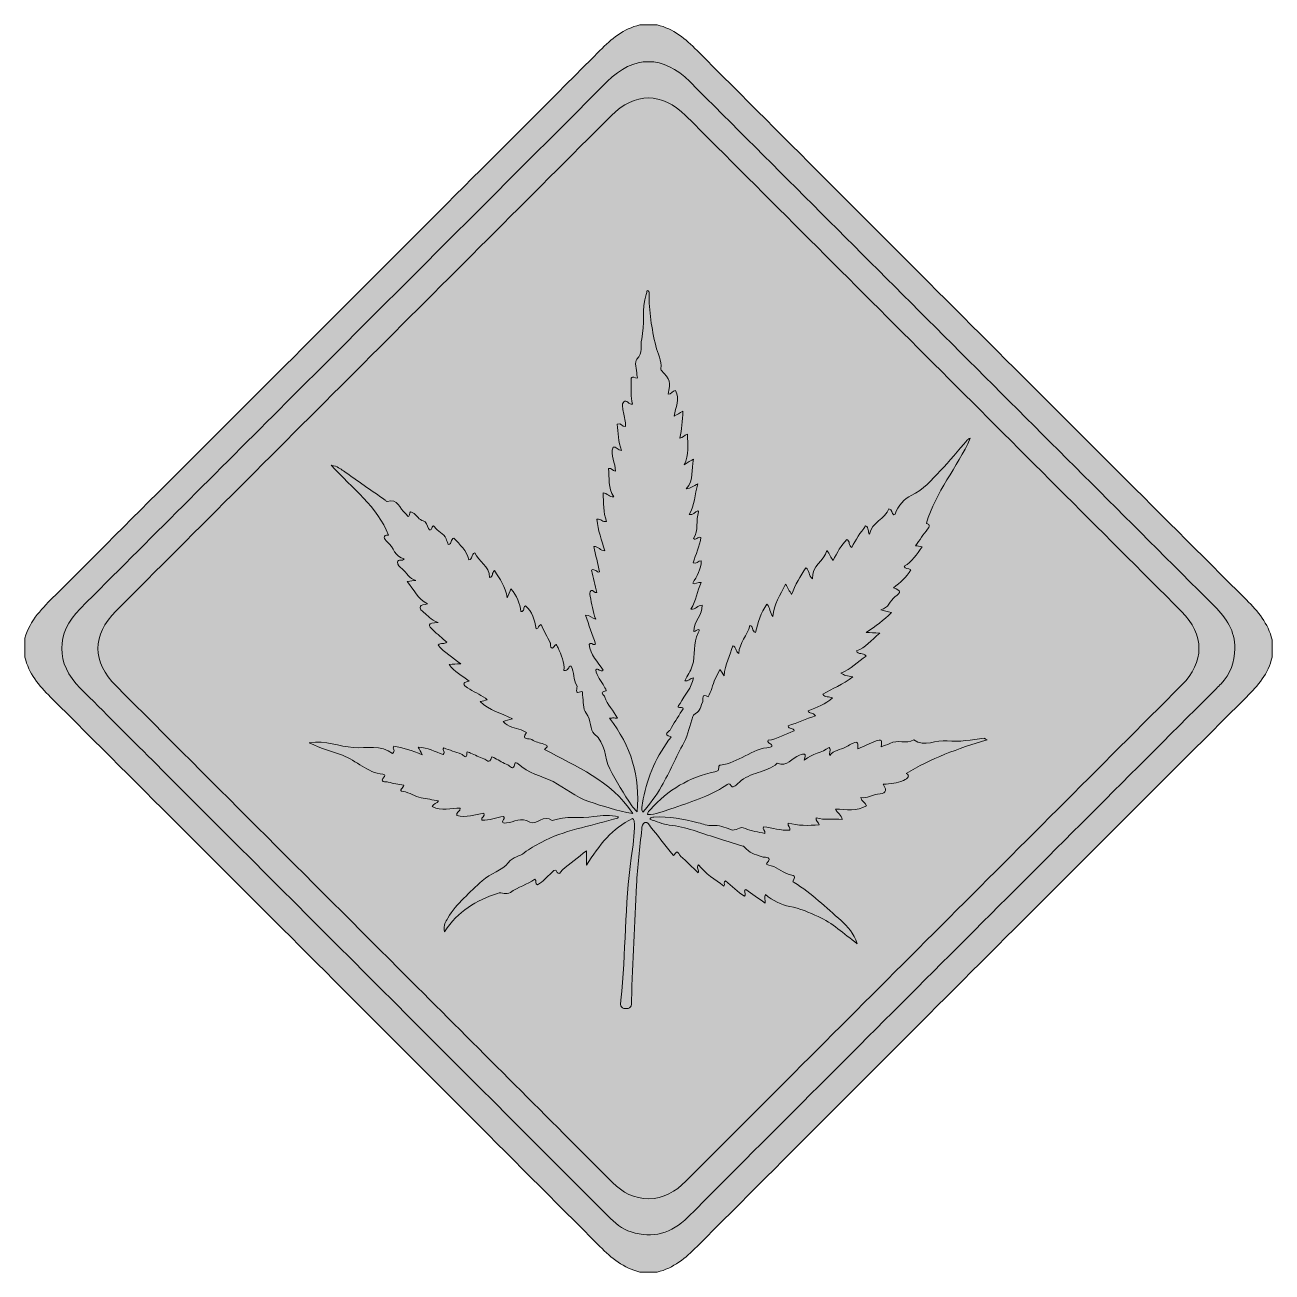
# Model space of a CAD drawing. Extents: x 487 to 1438, y -1459 to -508.
import ezdxf

# ---------------------------------------------------------------- set-up
doc = ezdxf.new("R2010")
doc.units = 0
doc.header["$MEASUREMENT"] = 0
doc.layers.add('katman 1', color=7, linetype='Continuous')

# ---------------------------------------------------------------- blocks, each defined once
blk = doc.blocks.new('block 2')
at = {"layer": 'katman 1', "true_color": 0xfdcb00}
h = blk.add_hatch(color=40, dxfattribs=at)
h.dxf.hatch_style = 2
edge = h.paths.add_edge_path()
edge.add_spline(control_points=[(486.73, -975.54), (490.55, -961.85), (500.26, -952.46), (509.92, -942.81), (648.43, -804.45), (786.87, -666.03), (925.19, -527.48), (934.04, -518.62), (943.15, -510.78), (955.66, -507.93), (960.07, -507.93), (964.47, -507.93), (968.87, -507.93), (981.4, -510.78), (990.51, -518.63), (999.36, -527.5), (1138.87, -667.24), (1278.49, -806.86), (1418.24, -946.37), (1427.11, -955.23), (1434.88, -964.38), (1437.81, -976.86), (1437.81, -981.26), (1437.81, -985.66), (1437.81, -990.07), (1435.04, -1002.66), (1427.03, -1011.72), (1418.2, -1020.55), (1278.5, -1160.08), (1138.88, -1299.69), (999.37, -1439.4), (990.52, -1448.25), (981.38, -1456.11), (968.87, -1459), (964.47, -1459), (960.07, -1459), (955.66, -1459), (943.22, -1456.01), (934.03, -1448.31), (925.16, -1439.43), (785.66, -1299.68), (646.04, -1160.07), (506.31, -1020.56), (497.44, -1011.7), (489.58, -1002.6), (486.73, -990.07), (486.73, -985.22), (486.73, -980.38), (486.73, -975.54)], knot_values=[0, 0, 0, 0, 1, 1, 1, 2, 2, 2, 3, 3, 3, 4, 4, 4, 5, 5, 5, 6, 6, 6, 7, 7, 7, 8, 8, 8, 9, 9, 9, 10, 10, 10, 11, 11, 11, 12, 12, 12, 13, 13, 13, 14, 14, 14, 15, 15, 15, 16, 16, 16, 16], degree=3, periodic=1)
at = {"layer": 'katman 1', "true_color": 0xffffff}
h = blk.add_hatch(color=7, dxfattribs=at)
h.dxf.hatch_style = 2
edge = h.paths.add_edge_path()
edge.add_spline(control_points=[(1409.48, -983.49), (1409.33, -993.77), (1405.98, -1002.84), (1398.89, -1010.4), (1396.63, -1012.81), (1394.25, -1015.1), (1391.91, -1017.43), (1258.68, -1150.66), (1125.43, -1283.87), (992.27, -1417.16), (979.87, -1429.57), (965.67, -1433.65), (948.97, -1428.42), (941.87, -1426.21), (936.48, -1421.34), (931.28, -1416.15), (815.52, -1300.31), (699.71, -1184.53), (583.92, -1068.73), (565.55, -1050.36), (547.17, -1032.01), (528.83, -1013.62), (510.13, -994.87), (510.05, -972), (528.86, -953.14), (581.1, -900.78), (633.43, -848.52), (685.72, -796.23), (767.43, -714.51), (849.14, -632.8), (930.86, -551.09), (951.09, -530.86), (973.48, -530.89), (993.76, -551.17), (1127.13, -684.54), (1260.48, -817.95), (1393.94, -951.24), (1403.02, -960.31), (1409.61, -970.17), (1409.48, -983.49)], knot_values=[0, 0, 0, 0, 1, 1, 1, 2, 2, 2, 3, 3, 3, 4, 4, 4, 5, 5, 5, 6, 6, 6, 7, 7, 7, 8, 8, 8, 9, 9, 9, 10, 10, 10, 11, 11, 11, 12, 12, 12, 13, 13, 13, 13], degree=3, periodic=1)
at = {"layer": 'katman 1', "true_color": 0xfdcb00}
h = blk.add_hatch(color=40, dxfattribs=at)
h.dxf.hatch_style = 2
edge = h.paths.add_edge_path()
edge.add_spline(control_points=[(962.34, -1403.12), (951.42, -1402.92), (942.54, -1398.45), (934.87, -1390.76), (885.29, -1341.04), (835.61, -1291.43), (785.96, -1241.78), (709.39, -1165.21), (632.82, -1088.64), (556.25, -1012.06), (537.85, -993.67), (537.76, -973.23), (556.12, -954.87), (682.01, -828.95), (807.92, -703.04), (933.84, -577.15), (951.85, -559.15), (972.64, -559.1), (990.58, -577.04), (1116.66, -703.08), (1242.72, -829.15), (1368.77, -955.23), (1386.5, -972.97), (1386.49, -993.86), (1368.86, -1011.49), (1242.8, -1137.55), (1116.72, -1263.59), (990.73, -1389.72), (982.75, -1397.7), (973.82, -1402.92), (962.34, -1403.12)], knot_values=[0, 0, 0, 0, 1, 1, 1, 2, 2, 2, 3, 3, 3, 4, 4, 4, 5, 5, 5, 6, 6, 6, 7, 7, 7, 8, 8, 8, 9, 9, 9, 10, 10, 10, 10], degree=3, periodic=1)
at = {"layer": 'katman 1', "true_color": 0x009429}
h = blk.add_hatch(color=104, dxfattribs=at)
h.dxf.hatch_style = 2
edge = h.paths.add_edge_path()
edge.add_spline(control_points=[(1051.53, -1171.14), (1049.88, -1173.28), (1051.92, -1175.22), (1051.14, -1177.61), (1046.03, -1173.96), (1041.25, -1170.55), (1036.51, -1167.16), (1034.14, -1168.66), (1037.29, -1170.49), (1035.39, -1172.29), (1030.02, -1169.38), (1026.03, -1164.42), (1021.05, -1160.57), (1018.88, -1161.29), (1021.04, -1163.28), (1019.71, -1164.62), (1013.02, -1159.67), (1005.76, -1155.33), (1000.48, -1148.32), (998.11, -1150.61), (1001.2, -1152.53), (1000.18, -1154.55), (995.7, -1150.27), (991.37, -1145.86), (986.67, -1141.88), (985.77, -1141.12), (984.58, -1135.9), (981.8, -1140.94), (981.06, -1142.28), (980.32, -1140.09), (979.81, -1139.47), (974.42, -1132.81), (969.17, -1126.05), (963.76, -1119.42), (962.61, -1118.02), (961.73, -1115.34), (959.49, -1116.1), (957.62, -1116.73), (957.3, -1119.28), (957.11, -1121.19), (955.69, -1135.41), (953.92, -1149.61), (953.14, -1163.87), (951.54, -1193.09), (950.51, -1222.33), (949.19, -1251.56), (949.06, -1254.4), (950.18, -1258.17), (945.1, -1258.11), (940.13, -1258.05), (940.88, -1254.61), (941.2, -1251.6), (945.13, -1215.52), (943.95, -1179.07), (949.08, -1143.07), (950.32, -1134.38), (951.73, -1125.68), (951.49, -1116.84), (951.45, -1115.53), (951.39, -1114.18), (950.09, -1113.19), (934.66, -1120.44), (924.64, -1133.28), (914.97, -1148.75), (914.97, -1144.39), (914.97, -1141.75), (914.97, -1137.64), (908.3, -1142.97), (902.49, -1147.7), (896.56, -1152.27), (895.35, -1153.2), (894.35, -1157.63), (891.86, -1152.84), (891.14, -1151.46), (889.27, -1153.65), (888.23, -1154.56), (884.78, -1157.6), (881.93, -1161.32), (877.65, -1163.66), (875.25, -1162.98), (877.5, -1160.34), (875.47, -1159.28), (870.03, -1163.61), (862.8, -1165.32), (856.92, -1169.45), (853.69, -1171.72), (850.76, -1168.93), (847.03, -1170.23), (831.04, -1175.82), (816.95, -1183.51), (806.79, -1199.48), (805.63, -1194.24), (807.65, -1191.63), (809.2, -1189.03), (815.97, -1177.7), (826.15, -1169.57), (835.52, -1160.6), (841.58, -1154.79), (850.8, -1152.75), (855.31, -1146.89), (859.12, -1141.94), (863.97, -1142.28), (867.57, -1139.29), (871.57, -1135.97), (876.02, -1133.77), (880.49, -1131.32), (897.72, -1121.88), (917.11, -1119.35), (935.46, -1113.52), (936.8, -1113.09), (938.59, -1113.53), (939.46, -1111.86), (933.2, -1110.37), (926.96, -1110.57), (920.69, -1111.58), (910.14, -1113.26), (899.17, -1110.76), (888.85, -1114.76), (882.6, -1109.39), (876.64, -1118.63), (871.65, -1115.78), (864.99, -1111.98), (859.82, -1115.82), (854.04, -1116.49), (847.54, -1117.24), (853.86, -1112.87), (851.76, -1111.65), (846.4, -1112.2), (841.06, -1114.73), (835.18, -1114.35), (834.34, -1112.15), (837.92, -1111.55), (836.73, -1109.16), (830.04, -1110.04), (823.31, -1112.79), (816.03, -1110.85), (815.3, -1108.16), (819.11, -1107.7), (818.61, -1105.12), (811.6, -1105.25), (804.4, -1107.53), (797.31, -1104.06), (797.97, -1101.43), (801.29, -1102.07), (802.12, -1099.6), (797.65, -1098.84), (793.22, -1098.13), (788.8, -1097.32), (784.05, -1096.44), (780.23, -1093.23), (775.17, -1092.52), (770.87, -1091.91), (775.8, -1089.64), (775.66, -1087.7), (771.71, -1086.96), (767.63, -1086.45), (763.73, -1085.35), (762.08, -1084.89), (756.35, -1086.1), (760.85, -1081.04), (761.81, -1079.97), (760.43, -1079.47), (759.75, -1079.4), (747.78, -1078.22), (739.66, -1068.85), (728.87, -1064.93), (720.98, -1062.07), (712.78, -1059.77), (703.59, -1055.52), (716.28, -1053.05), (726.47, -1058.33), (737.15, -1059.03), (747.36, -1059.7), (758.17, -1056.6), (767.05, -1063.56), (769.76, -1061.35), (766.65, -1059.87), (768.01, -1058), (774.91, -1059.16), (781.85, -1061), (789.69, -1064.62), (788.33, -1061.98), (787.6, -1060.57), (786.71, -1058.83), (793.88, -1058.73), (799.61, -1062.3), (805.65, -1064.26), (807.88, -1062.61), (804.5, -1060.98), (806.17, -1059.27), (810.57, -1060.83), (815.05, -1062.56), (819.63, -1063.92), (820.81, -1064.28), (823.73, -1069.1), (823.77, -1062.9), (823.78, -1061.72), (825.56, -1062.78), (826.45, -1063.17), (829.87, -1064.64), (833.17, -1066.53), (836.73, -1067.52), (838.31, -1067.97), (841.32, -1072.08), (842.47, -1066.59), (842.72, -1065.39), (844.32, -1066.74), (845.12, -1067.13), (848.45, -1068.78), (851.6, -1070.82), (855.01, -1072.27), (856.58, -1072.95), (859.3, -1077.14), (860.24, -1071.42), (860.46, -1070.08), (862.07, -1070.53), (862.87, -1071.32), (870.25, -1078.62), (880.68, -1080.51), (889.47, -1084.99), (898.77, -1089.72), (906.68, -1096.79), (916.84, -1100.2), (927.45, -1103.76), (937.99, -1107.11), (950.24, -1109.36), (933.55, -1083.55), (906.98, -1073.86), (883.06, -1060.41), (884.2, -1059.25), (887.01, -1057.64), (882.43, -1056.36), (879.27, -1055.48), (875.87, -1054.69), (873.26, -1052.88), (871.64, -1051.75), (864.61, -1053.57), (869.16, -1047.52), (867.86, -1046.86), (866.61, -1046.03), (865.23, -1045.58), (860.51, -1044.04), (855.35, -1043.5), (851.39, -1039.14), (853.69, -1038.44), (855.71, -1037.84), (858.44, -1037.01), (849.93, -1032.79), (840.94, -1030.86), (833.88, -1023.92), (836.18, -1023.41), (837.6, -1023.1), (839.32, -1022.71), (838.71, -1022.07), (838.38, -1021.53), (837.91, -1021.25), (833.35, -1018.62), (828.69, -1016.17), (824.23, -1013.4), (821.22, -1011.52), (819.31, -1009.3), (825.55, -1008.37), (820.38, -1003.81), (814.1, -1001.69), (810.22, -995.63), (813.34, -995.44), (815.66, -995.31), (819.04, -995.11), (812.8, -990.16), (806.56, -986.56), (801.92, -981.02), (803.7, -978.42), (806.66, -980.51), (808.51, -978.71), (804.9, -975.56), (801.28, -972.49), (797.78, -969.3), (794.63, -966.43), (793.05, -963.79), (801.92, -963.68), (795.98, -961.5), (793.89, -958.25), (790.95, -955.96), (789.45, -954.8), (787.5, -953.11), (788.3, -951.13), (788.67, -950.2), (791.27, -950.17), (793.77, -949.48), (786.14, -945.71), (783.5, -938.46), (778.17, -932.35), (781.06, -932.01), (782.92, -931.78), (784.78, -931.56), (779.75, -930.35), (777.95, -925.45), (774.32, -922.8), (772.57, -921.52), (770.65, -919.8), (770.97, -917.47), (771.32, -914.96), (774.58, -917.43), (775.96, -914.96), (768.71, -913.76), (768.03, -906.16), (763.23, -902.33), (760.21, -899.92), (759.42, -896.79), (763.99, -896.91), (755.48, -875.19), (736.55, -861.74), (720.3, -843.66), (725.08, -844.57), (727.33, -846.46), (729.63, -848.05), (740.26, -855.43), (750.84, -862.89), (761.43, -870.33), (761.97, -870.71), (762.63, -871.59), (762.96, -871.47), (771.41, -868.37), (772.35, -877.11), (776.8, -880.25), (778.2, -881.23), (779.22, -885.38), (780.33, -879.96), (780.67, -878.3), (782.46, -880.07), (783.47, -880.62), (786.12, -882.03), (787.01, -885.45), (790.54, -886.12), (793.11, -886.61), (793.13, -889.9), (794.42, -891.85), (797.31, -896.28), (796.74, -887.52), (798.97, -890.61), (801.51, -894.14), (806.19, -895.54), (807.86, -899.86), (808.4, -901.28), (809.02, -902.68), (809.61, -904.09), (812.6, -903.87), (811.07, -900), (813.93, -899.26), (818.22, -904.33), (823.81, -908.71), (825.22, -915.95), (828.26, -915.39), (826.73, -911.86), (829.78, -910.53), (832.71, -917.2), (840.87, -920.55), (841.05, -929.25), (843.96, -928.89), (842.52, -925.57), (844.91, -924.05), (848.7, -930.4), (853.42, -936.14), (854.48, -944.86), (855.6, -942.15), (856.38, -940.28), (857.38, -937.86), (862.04, -943.28), (864.04, -949.12), (864.92, -955.37), (868.11, -955.3), (866.27, -951.88), (868.49, -950.9), (873.85, -955.34), (875.17, -961.74), (876.61, -968.37), (878.59, -968.29), (878.44, -965.8), (880.31, -965.07), (882.63, -969.86), (884.86, -974.57), (887.39, -979.12), (887.46, -979.27), (887.18, -987.12), (891.26, -980.68), (891.96, -979.58), (893.03, -982.1), (893.37, -982.94), (895.58, -988.54), (898.52, -993.95), (897.8, -1000.14), (901.36, -1001.03), (900.74, -996.8), (903.37, -996.9), (905.65, -1001.55), (904.82, -1007.16), (907.58, -1011.66), (908.58, -1013.29), (904.83, -1019.06), (911.42, -1016.15), (912.05, -1015.87), (911.73, -1017.94), (911.91, -1018.91), (912.77, -1023.65), (912.11, -1029.65), (914.79, -1032.85), (919.01, -1037.89), (917.21, -1045.69), (920.96, -1048.62), (930.05, -1055.76), (928.3, -1066.62), (932.71, -1075.19), (937.75, -1084.97), (943.42, -1094.3), (949.62, -1103.34), (950.56, -1104.71), (951.76, -1105.91), (953.62, -1108.12), (956.13, -1080.83), (948.78, -1057.71), (932.64, -1036.71), (933.84, -1036.56), (934.66, -1036.4), (935.48, -1036.39), (936.31, -1036.38), (937.13, -1036.53), (938.66, -1036.67), (935.54, -1030.69), (930.76, -1026.42), (928.94, -1020.51), (928.51, -1019.11), (924.26, -1016.64), (929.75, -1015.79), (930.59, -1015.66), (929.09, -1013.62), (928.53, -1012.53), (926.33, -1008.3), (922.78, -1004.77), (922.03, -999.76), (923.98, -998.02), (925.49, -1001.77), (927.57, -1000.05), (923.79, -993.66), (917.69, -988.37), (917.1, -980.31), (918.83, -978.21), (920.32, -981.6), (921.95, -980.17), (919.4, -972.94), (916.82, -965.66), (914.14, -958.05), (917.58, -957.97), (919, -960.43), (922.02, -961.08), (919.6, -955.21), (919.03, -949.32), (917.85, -943.55), (917.54, -942.09), (917.05, -940.26), (918.61, -939.32), (920.3, -938.31), (920.69, -941.43), (922.8, -940.85), (921.45, -935.15), (920.09, -929.4), (918.72, -923.65), (921.57, -922.24), (922.72, -925.63), (924.92, -925.1), (923.46, -918.64), (922.04, -912.34), (920.51, -905.61), (924.19, -905.44), (925.53, -909.02), (928.95, -908.97), (926.66, -901.03), (923.5, -893.28), (922.99, -884.9), (926.12, -884.39), (927.27, -887.52), (930.17, -886.55), (927.73, -879.65), (928.15, -872.28), (927.59, -864.81), (931.08, -864.82), (932.19, -868.42), (935.72, -867.82), (931.28, -860.94), (932.62, -853.37), (931.76, -846.17), (934.37, -845.4), (934.82, -848.25), (937.07, -848.21), (937.31, -842.01), (932.64, -836.27), (935.2, -829.88), (937.77, -829.29), (938.8, -832.2), (941.59, -832.44), (939.48, -825.72), (938.8, -818.95), (938.42, -812.3), (941.4, -811.31), (942.13, -814.54), (944.67, -814.08), (945.39, -810.43), (943.51, -807.02), (943.14, -803.45), (942.84, -800.61), (941.46, -797.28), (943.53, -795.27), (945.55, -793.31), (947.28, -797.77), (950.11, -797.02), (948.57, -791.54), (949.14, -785.85), (949.12, -780.2), (949.11, -778.39), (948.16, -775.26), (952.45, -777.12), (954.95, -778.2), (953.46, -775.94), (953.42, -774.94), (953.24, -770.79), (951.38, -764.78), (953.39, -762.85), (958.42, -758.03), (955.89, -752.53), (957.07, -747.5), (959.69, -736.32), (956.85, -724.57), (960.47, -713.48), (960.8, -712.47), (961.01, -711.42), (961.26, -710.43), (962.74, -710.6), (962.8, -711.58), (962.79, -712.31), (962.55, -726.03), (964.68, -739.51), (967.81, -752.74), (969.17, -758.49), (972.46, -763.79), (971.72, -770.06), (971.67, -770.46), (971.77, -771.03), (972.03, -771.3), (978.83, -778.39), (979.37, -780.23), (977.21, -789.54), (979.73, -789.99), (980.48, -786.83), (982.79, -786.81), (986.59, -793.22), (982.79, -799.42), (981.84, -806.27), (984.26, -804.91), (986.09, -803.88), (988.51, -802.52), (988.21, -809.88), (987.62, -816.47), (986.24, -822.96), (988.6, -823.15), (989.11, -820.32), (991.89, -820.09), (992.19, -827.97), (993.45, -835.75), (989.38, -843.37), (991.34, -842.18), (993.31, -840.99), (996.55, -839.02), (994.88, -847.2), (997.04, -854.84), (991.07, -861.61), (994.62, -861.51), (996.48, -859.42), (1000, -857.91), (997.04, -866.12), (997.87, -874.22), (993.19, -881.15), (996.43, -882.12), (997.61, -879.11), (999.88, -878.59), (1000.09, -878.82), (1000.57, -879.18), (1000.52, -879.33), (998.12, -885.84), (1000.85, -893.36), (996.47, -899.56), (998.65, -901.27), (999.74, -897.84), (1002.26, -898.73), (1001.51, -905.44), (997.96, -911.59), (996.43, -918.19), (999.1, -919.57), (999.95, -916.49), (1002.37, -916.57), (1002.7, -923.2), (998.91, -928.29), (995.99, -933.76), (998.23, -934.96), (999.64, -932.41), (1002.39, -933.08), (999.27, -939.63), (998.65, -946.95), (994.64, -953.38), (998.21, -953.99), (999.7, -950.3), (1003.09, -950.52), (1003.66, -957.84), (996.56, -962.41), (996.85, -970.55), (997.14, -971.01), (1002.83, -966.37), (1000.17, -971.51), (996, -979.57), (998.45, -988.41), (995.67, -996.66), (994.27, -1000.82), (991.68, -1004.06), (990.05, -1008.07), (992.82, -1008.85), (993.91, -1005.95), (996.52, -1005.8), (995.28, -1013.56), (989.79, -1018.96), (986.34, -1025.38), (985.72, -1026.54), (982.55, -1028.69), (987.46, -1028.4), (989.87, -1028.25), (988.16, -1030.22), (987.64, -1031.06), (984.67, -1035.93), (981.42, -1040.64), (978.71, -1045.65), (978.23, -1046.55), (972.66, -1049.24), (979.09, -1050.47), (980.3, -1050.71), (978.29, -1052.48), (977.62, -1053.42), (967.21, -1067.9), (960.35, -1083.85), (957.66, -1101.51), (957.35, -1103.54), (956.47, -1105.65), (957.86, -1108.24), (963.57, -1102.07), (968.25, -1095.54), (972.24, -1088.55), (978.42, -1077.74), (983.34, -1066.22), (989.19, -1055.36), (992.78, -1048.69), (993.81, -1041.98), (996.13, -1035.35), (996.28, -1034.94), (996.35, -1034.39), (996.64, -1034.18), (1001.44, -1030.87), (1001.24, -1030.81), (1003.59, -1023.89), (1004, -1022.68), (1002.71, -1017.01), (1007.75, -1020.33), (1008.73, -1018.18), (1010.06, -1016.11), (1010.62, -1013.85), (1011.86, -1008.89), (1014.19, -1004.47), (1016.78, -999.47), (1017.71, -1000.88), (1018.43, -1001.97), (1019.9, -1004.19), (1020.71, -995.48), (1024.33, -988.78), (1026.53, -981.49), (1029.47, -981.91), (1028.11, -985.64), (1031.08, -987.33), (1031.39, -979.05), (1037.96, -973.62), (1039.48, -965.9), (1042.49, -966.35), (1040.77, -969.92), (1043.76, -971.38), (1045.89, -963.84), (1047.73, -956.13), (1052.57, -949.73), (1055.19, -952.23), (1054.58, -956.03), (1057.16, -959.11), (1057.7, -949.68), (1062.87, -942.77), (1066.84, -934.28), (1068.53, -937.34), (1069.75, -939.52), (1071.35, -942.4), (1074.21, -934.7), (1078.15, -928.39), (1082.21, -921.93), (1085.41, -923.81), (1084.05, -927.85), (1087.38, -930.34), (1086.45, -920.27), (1096.11, -917.19), (1098.33, -908.63), (1100.28, -911.86), (1101.51, -913.88), (1103.06, -916.42), (1106.1, -910.27), (1109.14, -904.79), (1113.56, -900.3), (1116.23, -901.78), (1114.6, -904.9), (1117.31, -906.48), (1119.98, -900.4), (1124.06, -895.22), (1127.82, -889.87), (1130.48, -891.56), (1129.41, -894.28), (1130.77, -896.26), (1132.66, -887.17), (1142.68, -884.92), (1145.58, -876.83), (1148.47, -877.69), (1147.69, -880.44), (1149.25, -881.45), (1149.64, -881.34), (1150.31, -881.31), (1150.38, -881.1), (1152.35, -874.52), (1157.71, -868.94), (1162.52, -866.73), (1172.06, -862.36), (1178.05, -854.84), (1184.82, -847.95), (1192.04, -840.6), (1198.44, -832.42), (1205.21, -824.62), (1205.78, -823.96), (1206.46, -823.4), (1207.67, -823.13), (1197.73, -845.38), (1181.34, -864.15), (1174.17, -887.91), (1174.88, -888.34), (1178.05, -888.84), (1175.09, -892.48), (1171.86, -896.44), (1169.07, -900.75), (1165.96, -905.08), (1167.45, -905.34), (1168.88, -905.59), (1171, -905.96), (1166.61, -911.52), (1163.36, -917.35), (1157.26, -920.67), (1157.85, -923.37), (1160.6, -922.09), (1162.28, -923.44), (1159.13, -929.17), (1154.15, -933.17), (1149.08, -937.17), (1155.03, -939.63), (1155.26, -940.14), (1150.12, -944.15), (1146.46, -947), (1145.34, -952.76), (1139.42, -953.88), (1141.91, -954.56), (1144.41, -955.25), (1147.59, -956.13), (1141.74, -962.05), (1135.37, -966.29), (1128.31, -971.18), (1131.6, -971.38), (1134.2, -971.54), (1138.6, -971.81), (1131.81, -976.9), (1128.13, -983.19), (1120.84, -985.34), (1122.24, -988.26), (1125.71, -986.57), (1128.3, -989.19), (1121.79, -993.34), (1116.93, -999.41), (1109.02, -1002.22), (1111.44, -1003.92), (1113.87, -1004.52), (1118.07, -1005.08), (1110.42, -1011.16), (1102.47, -1013.94), (1095.27, -1018.27), (1096.72, -1021.31), (1099.95, -1019.64), (1102.54, -1021.15), (1097.19, -1026.03), (1090.81, -1028.43), (1083.94, -1030.89), (1084.8, -1033.4), (1087.99, -1032.19), (1089.5, -1034.73), (1082.52, -1037.35), (1075.73, -1039.91), (1068.84, -1042.5), (1068.88, -1045.31), (1073, -1043.52), (1073.42, -1046.28), (1066.68, -1048.53), (1060.64, -1052.69), (1053.42, -1053.47), (1052.81, -1056.36), (1056.84, -1055.55), (1056.39, -1058.24), (1056.01, -1058.39), (1055.49, -1058.76), (1054.95, -1058.8), (1041.11, -1059.77), (1030.88, -1070.79), (1017.25, -1072.38), (1016.57, -1072.45), (1015.86, -1072.73), (1015.8, -1074), (1015.66, -1076.93), (1015.48, -1076.92), (1012.97, -1077.45), (993.42, -1081.61), (977.07, -1091.27), (963.76, -1106.13), (962.79, -1107.22), (961.38, -1108.16), (961.45, -1110.16), (967.7, -1109.98), (973.5, -1107.75), (979.2, -1105.8), (993.63, -1100.86), (1008.32, -1096.41), (1021.24, -1087.86), (1022.78, -1086.85), (1023.82, -1085.52), (1025.62, -1088.49), (1026.59, -1090.09), (1029.87, -1087.05), (1031.4, -1085.55), (1039.57, -1077.57), (1052.11, -1078.5), (1060.43, -1071), (1068.05, -1074.33), (1071.7, -1066.75), (1077.37, -1064.71), (1081.18, -1063.34), (1082.85, -1063.27), (1081.07, -1068.56), (1087.34, -1063.56), (1094.53, -1062.95), (1099.99, -1058.95), (1102.23, -1060.96), (1099.42, -1062.81), (1100.46, -1065.16), (1103.42, -1060.7), (1108.63, -1061.04), (1112.57, -1058.74), (1113.9, -1057.97), (1115.21, -1057.15), (1116.58, -1056.47), (1121.8, -1053.9), (1121.97, -1054.02), (1121.99, -1059.95), (1126.63, -1057.92), (1131.1, -1055.65), (1135.79, -1053.99), (1140.01, -1052.49), (1140.5, -1053.17), (1139.66, -1058.4), (1142.02, -1057.55), (1144.33, -1057.04), (1146.3, -1055.93), (1152.09, -1052.68), (1158.85, -1056.47), (1164.59, -1053.23), (1172.84, -1059.22), (1181.5, -1052.72), (1190.16, -1053.91), (1199.25, -1055.15), (1208.84, -1052.76), (1218.21, -1051.97), (1218.4, -1051.96), (1218.6, -1052.14), (1220.44, -1053.02), (1198.07, -1059.73), (1177.45, -1067.48), (1158.86, -1078.72), (1161.87, -1080.53), (1160.47, -1082.32), (1156.61, -1084.05), (1151.88, -1086.17), (1146.93, -1086.73), (1141.32, -1086.91), (1144.71, -1092.6), (1142.78, -1094.26), (1136.84, -1094.61), (1132.71, -1094.85), (1128.91, -1098.01), (1124.26, -1097.11), (1124.53, -1100.25), (1127.76, -1100.82), (1128.43, -1103.42), (1121.1, -1107.69), (1113.14, -1106.19), (1104.99, -1105.99), (1105.9, -1109.01), (1109.64, -1110.11), (1109.98, -1113.9), (1103.36, -1113.1), (1096.76, -1114.64), (1090.09, -1112.5), (1089.56, -1115.09), (1092.11, -1115.97), (1092.39, -1118.03), (1084.14, -1118.51), (1076.32, -1118.7), (1068.7, -1116.57), (1068.04, -1119.09), (1070.92, -1119.88), (1069.98, -1122.01), (1063.18, -1122.58), (1056.68, -1119.97), (1050.06, -1119.4), (1048.98, -1121.41), (1051.47, -1122.16), (1051.06, -1124.48), (1046.05, -1123.28), (1040.61, -1122.96), (1036.18, -1120.66), (1031.73, -1118.35), (1028.91, -1123.36), (1024.72, -1121.49), (1020.59, -1119.66), (1015.73, -1117.97), (1011.44, -1118.44), (1007.16, -1118.9), (1003.83, -1117.21), (1000.21, -1116.34), (989.08, -1113.66), (977.97, -1111.2), (966.41, -1112.1), (965.37, -1112.18), (964.16, -1111.95), (963.25, -1113.65), (968.27, -1115.19), (973.09, -1117.53), (978.11, -1118.07), (990.63, -1119.39), (1002.2, -1124.31), (1014, -1127.82), (1020.37, -1129.72), (1026.94, -1131.97), (1033.46, -1133.95), (1033.88, -1134.08), (1034.42, -1134.05), (1034.7, -1134.31), (1040.91, -1140.06), (1040.95, -1139.92), (1049.66, -1142.48), (1051.21, -1142.93), (1057.17, -1142.17), (1052.54, -1147.19), (1051.77, -1148.03), (1053.05, -1148.44), (1053.91, -1148.6), (1059.45, -1149.63), (1063.72, -1153.43), (1068.73, -1155.65), (1070.18, -1156.29), (1076.28, -1155.7), (1072.28, -1160.84), (1072.25, -1160.89), (1073, -1161.68), (1073.47, -1161.98), (1086.56, -1170.22), (1097.65, -1180.93), (1109.22, -1191.02), (1114.29, -1195.44), (1118.68, -1200.52), (1121.51, -1208.57), (1110.87, -1200.82), (1102.42, -1192.74), (1091.77, -1187.92), (1084.73, -1184.74), (1077.94, -1181.51), (1069.97, -1180.2), (1063.48, -1179.14), (1056.93, -1175.65), (1051.53, -1171.14)], knot_values=[0, 0, 0, 0, 1, 1, 1, 2, 2, 2, 3, 3, 3, 4, 4, 4, 5, 5, 5, 6, 6, 6, 7, 7, 7, 8, 8, 8, 9, 9, 9, 10, 10, 10, 11, 11, 11, 12, 12, 12, 13, 13, 13, 14, 14, 14, 15, 15, 15, 16, 16, 16, 17, 17, 17, 18, 18, 18, 19, 19, 19, 20, 20, 20, 21, 21, 21, 22, 22, 22, 23, 23, 23, 24, 24, 24, 25, 25, 25, 26, 26, 26, 27, 27, 27, 28, 28, 28, 29, 29, 29, 30, 30, 30, 31, 31, 31, 32, 32, 32, 33, 33, 33, 34, 34, 34, 35, 35, 35, 36, 36, 36, 37, 37, 37, 38, 38, 38, 39, 39, 39, 40, 40, 40, 41, 41, 41, 42, 42, 42, 43, 43, 43, 44, 44, 44, 45, 45, 45, 46, 46, 46, 47, 47, 47, 48, 48, 48, 49, 49, 49, 50, 50, 50, 51, 51, 51, 52, 52, 52, 53, 53, 53, 54, 54, 54, 55, 55, 55, 56, 56, 56, 57, 57, 57, 58, 58, 58, 59, 59, 59, 60, 60, 60, 61, 61, 61, 62, 62, 62, 63, 63, 63, 64, 64, 64, 65, 65, 65, 66, 66, 66, 67, 67, 67, 68, 68, 68, 69, 69, 69, 70, 70, 70, 71, 71, 71, 72, 72, 72, 73, 73, 73, 74, 74, 74, 75, 75, 75, 76, 76, 76, 77, 77, 77, 78, 78, 78, 79, 79, 79, 80, 80, 80, 81, 81, 81, 82, 82, 82, 83, 83, 83, 84, 84, 84, 85, 85, 85, 86, 86, 86, 87, 87, 87, 88, 88, 88, 89, 89, 89, 90, 90, 90, 91, 91, 91, 92, 92, 92, 93, 93, 93, 94, 94, 94, 95, 95, 95, 96, 96, 96, 97, 97, 97, 98, 98, 98, 99, 99, 99, 100, 100, 100, 101, 101, 101, 102, 102, 102, 103, 103, 103, 104, 104, 104, 105, 105, 105, 106, 106, 106, 107, 107, 107, 108, 108, 108, 109, 109, 109, 110, 110, 110, 111, 111, 111, 112, 112, 112, 113, 113, 113, 114, 114, 114, 115, 115, 115, 116, 116, 116, 117, 117, 117, 118, 118, 118, 119, 119, 119, 120, 120, 120, 121, 121, 121, 122, 122, 122, 123, 123, 123, 124, 124, 124, 125, 125, 125, 126, 126, 126, 127, 127, 127, 128, 128, 128, 129, 129, 129, 130, 130, 130, 131, 131, 131, 132, 132, 132, 133, 133, 133, 134, 134, 134, 135, 135, 135, 136, 136, 136, 137, 137, 137, 138, 138, 138, 139, 139, 139, 140, 140, 140, 141, 141, 141, 142, 142, 142, 143, 143, 143, 144, 144, 144, 145, 145, 145, 146, 146, 146, 147, 147, 147, 148, 148, 148, 149, 149, 149, 150, 150, 150, 151, 151, 151, 152, 152, 152, 153, 153, 153, 154, 154, 154, 155, 155, 155, 156, 156, 156, 157, 157, 157, 158, 158, 158, 159, 159, 159, 160, 160, 160, 161, 161, 161, 162, 162, 162, 163, 163, 163, 164, 164, 164, 165, 165, 165, 166, 166, 166, 167, 167, 167, 168, 168, 168, 169, 169, 169, 170, 170, 170, 171, 171, 171, 172, 172, 172, 173, 173, 173, 174, 174, 174, 175, 175, 175, 176, 176, 176, 177, 177, 177, 178, 178, 178, 179, 179, 179, 180, 180, 180, 181, 181, 181, 182, 182, 182, 183, 183, 183, 184, 184, 184, 185, 185, 185, 186, 186, 186, 187, 187, 187, 188, 188, 188, 189, 189, 189, 190, 190, 190, 191, 191, 191, 192, 192, 192, 193, 193, 193, 194, 194, 194, 195, 195, 195, 196, 196, 196, 197, 197, 197, 198, 198, 198, 199, 199, 199, 200, 200, 200, 201, 201, 201, 202, 202, 202, 203, 203, 203, 204, 204, 204, 205, 205, 205, 206, 206, 206, 207, 207, 207, 208, 208, 208, 209, 209, 209, 210, 210, 210, 211, 211, 211, 212, 212, 212, 213, 213, 213, 214, 214, 214, 215, 215, 215, 216, 216, 216, 217, 217, 217, 218, 218, 218, 219, 219, 219, 220, 220, 220, 221, 221, 221, 222, 222, 222, 223, 223, 223, 224, 224, 224, 225, 225, 225, 226, 226, 226, 227, 227, 227, 228, 228, 228, 229, 229, 229, 230, 230, 230, 231, 231, 231, 232, 232, 232, 233, 233, 233, 234, 234, 234, 235, 235, 235, 236, 236, 236, 237, 237, 237, 238, 238, 238, 239, 239, 239, 240, 240, 240, 241, 241, 241, 242, 242, 242, 243, 243, 243, 244, 244, 244, 245, 245, 245, 246, 246, 246, 247, 247, 247, 248, 248, 248, 249, 249, 249, 250, 250, 250, 251, 251, 251, 252, 252, 252, 253, 253, 253, 254, 254, 254, 255, 255, 255, 256, 256, 256, 257, 257, 257, 258, 258, 258, 259, 259, 259, 260, 260, 260, 261, 261, 261, 262, 262, 262, 263, 263, 263, 264, 264, 264, 265, 265, 265, 266, 266, 266, 267, 267, 267, 268, 268, 268, 269, 269, 269, 270, 270, 270, 271, 271, 271, 272, 272, 272, 273, 273, 273, 274, 274, 274, 275, 275, 275, 276, 276, 276, 277, 277, 277, 278, 278, 278, 279, 279, 279, 280, 280, 280, 281, 281, 281, 282, 282, 282, 283, 283, 283, 284, 284, 284, 285, 285, 285, 286, 286, 286, 287, 287, 287, 288, 288, 288, 289, 289, 289, 290, 290, 290, 291, 291, 291, 292, 292, 292, 293, 293, 293, 294, 294, 294, 295, 295, 295, 296, 296, 296, 297, 297, 297, 298, 298, 298, 299, 299, 299, 300, 300, 300, 301, 301, 301, 302, 302, 302, 303, 303, 303, 304, 304, 304, 305, 305, 305, 306, 306, 306, 307, 307, 307, 308, 308, 308, 309, 309, 309, 310, 310, 310, 311, 311, 311, 312, 312, 312, 313, 313, 313, 314, 314, 314, 315, 315, 315, 316, 316, 316, 317, 317, 317, 318, 318, 318, 319, 319, 319, 320, 320, 320, 321, 321, 321, 322, 322, 322, 323, 323, 323, 324, 324, 324, 325, 325, 325, 326, 326, 326, 327, 327, 327, 328, 328, 328, 329, 329, 329, 330, 330, 330, 331, 331, 331, 332, 332, 332, 332], degree=3, periodic=1)
at = {"layer": 'katman 1', "lineweight": 0}
for points, knots in [([(486.73, -975.54), (490.55, -961.85), (500.26, -952.46), (509.92, -942.81), (648.43, -804.45), (786.87, -666.03), (925.19, -527.48), (934.04, -518.62), (943.15, -510.78), (955.66, -507.93), (960.07, -507.93), (964.47, -507.93), (968.87, -507.93), (981.4, -510.78), (990.51, -518.63), (999.36, -527.5), (1138.87, -667.24), (1278.49, -806.86), (1418.24, -946.37), (1427.11, -955.23), (1434.88, -964.38), (1437.81, -976.86), (1437.81, -981.26), (1437.81, -985.66), (1437.81, -990.07), (1435.04, -1002.66), (1427.03, -1011.72), (1418.2, -1020.55), (1278.5, -1160.08), (1138.88, -1299.69), (999.37, -1439.4), (990.52, -1448.25), (981.38, -1456.11), (968.87, -1459), (964.47, -1459), (960.07, -1459), (955.66, -1459), (943.22, -1456.01), (934.03, -1448.31), (925.16, -1439.43), (785.66, -1299.68), (646.04, -1160.07), (506.31, -1020.56), (497.44, -1011.7), (489.58, -1002.6), (486.73, -990.07), (486.73, -985.22), (486.73, -980.38), (486.73, -975.54)], [0, 0, 0, 0, 1, 1, 1, 2, 2, 2, 3, 3, 3, 4, 4, 4, 5, 5, 5, 6, 6, 6, 7, 7, 7, 8, 8, 8, 9, 9, 9, 10, 10, 10, 11, 11, 11, 12, 12, 12, 13, 13, 13, 14, 14, 14, 15, 15, 15, 16, 16, 16, 16]), ([(1409.48, -983.49), (1409.33, -993.77), (1405.98, -1002.84), (1398.89, -1010.4), (1396.63, -1012.81), (1394.25, -1015.1), (1391.91, -1017.43), (1258.68, -1150.66), (1125.43, -1283.87), (992.27, -1417.16), (979.87, -1429.57), (965.67, -1433.65), (948.97, -1428.42), (941.87, -1426.21), (936.48, -1421.34), (931.28, -1416.15), (815.52, -1300.31), (699.71, -1184.53), (583.92, -1068.73), (565.55, -1050.36), (547.17, -1032.01), (528.83, -1013.62), (510.13, -994.87), (510.05, -972), (528.86, -953.14), (581.1, -900.78), (633.43, -848.52), (685.72, -796.23), (767.43, -714.51), (849.14, -632.8), (930.86, -551.09), (951.09, -530.86), (973.48, -530.89), (993.76, -551.17), (1127.13, -684.54), (1260.48, -817.95), (1393.94, -951.24), (1403.02, -960.31), (1409.61, -970.17), (1409.48, -983.49)], [0, 0, 0, 0, 1, 1, 1, 2, 2, 2, 3, 3, 3, 4, 4, 4, 5, 5, 5, 6, 6, 6, 7, 7, 7, 8, 8, 8, 9, 9, 9, 10, 10, 10, 11, 11, 11, 12, 12, 12, 13, 13, 13, 13]), ([(962.34, -1403.12), (951.42, -1402.92), (942.54, -1398.45), (934.87, -1390.76), (885.29, -1341.04), (835.61, -1291.43), (785.96, -1241.78), (709.39, -1165.21), (632.82, -1088.64), (556.25, -1012.06), (537.85, -993.67), (537.76, -973.23), (556.12, -954.87), (682.01, -828.95), (807.92, -703.04), (933.84, -577.15), (951.85, -559.15), (972.64, -559.1), (990.58, -577.04), (1116.66, -703.08), (1242.72, -829.15), (1368.77, -955.23), (1386.5, -972.97), (1386.49, -993.86), (1368.86, -1011.49), (1242.8, -1137.55), (1116.72, -1263.59), (990.73, -1389.72), (982.75, -1397.7), (973.82, -1402.92), (962.34, -1403.12)], [0, 0, 0, 0, 1, 1, 1, 2, 2, 2, 3, 3, 3, 4, 4, 4, 5, 5, 5, 6, 6, 6, 7, 7, 7, 8, 8, 8, 9, 9, 9, 10, 10, 10, 10]), ([(1051.53, -1171.14), (1049.88, -1173.28), (1051.92, -1175.22), (1051.14, -1177.61), (1046.03, -1173.96), (1041.25, -1170.55), (1036.51, -1167.16), (1034.14, -1168.66), (1037.29, -1170.49), (1035.39, -1172.29), (1030.02, -1169.38), (1026.03, -1164.42), (1021.05, -1160.57), (1018.88, -1161.29), (1021.04, -1163.28), (1019.71, -1164.62), (1013.02, -1159.67), (1005.76, -1155.33), (1000.48, -1148.32), (998.11, -1150.61), (1001.2, -1152.53), (1000.18, -1154.55), (995.7, -1150.27), (991.37, -1145.86), (986.67, -1141.88), (985.77, -1141.12), (984.58, -1135.9), (981.8, -1140.94), (981.06, -1142.28), (980.32, -1140.09), (979.81, -1139.47), (974.42, -1132.81), (969.17, -1126.05), (963.76, -1119.42), (962.61, -1118.02), (961.73, -1115.34), (959.49, -1116.1), (957.62, -1116.73), (957.3, -1119.28), (957.11, -1121.19), (955.69, -1135.41), (953.92, -1149.61), (953.14, -1163.87), (951.54, -1193.09), (950.51, -1222.33), (949.19, -1251.56), (949.06, -1254.4), (950.18, -1258.17), (945.1, -1258.11), (940.13, -1258.05), (940.88, -1254.61), (941.2, -1251.6), (945.13, -1215.52), (943.95, -1179.07), (949.08, -1143.07), (950.32, -1134.38), (951.73, -1125.68), (951.49, -1116.84), (951.45, -1115.53), (951.39, -1114.18), (950.09, -1113.19), (934.66, -1120.44), (924.64, -1133.28), (914.97, -1148.75), (914.97, -1144.39), (914.97, -1141.75), (914.97, -1137.64), (908.3, -1142.97), (902.49, -1147.7), (896.56, -1152.27), (895.35, -1153.2), (894.35, -1157.63), (891.86, -1152.84), (891.14, -1151.46), (889.27, -1153.65), (888.23, -1154.56), (884.78, -1157.6), (881.93, -1161.32), (877.65, -1163.66), (875.25, -1162.98), (877.5, -1160.34), (875.47, -1159.28), (870.03, -1163.61), (862.8, -1165.32), (856.92, -1169.45), (853.69, -1171.72), (850.76, -1168.93), (847.03, -1170.23), (831.04, -1175.82), (816.95, -1183.51), (806.79, -1199.48), (805.63, -1194.24), (807.65, -1191.63), (809.2, -1189.03), (815.97, -1177.7), (826.15, -1169.57), (835.52, -1160.6), (841.58, -1154.79), (850.8, -1152.75), (855.31, -1146.89), (859.12, -1141.94), (863.97, -1142.28), (867.57, -1139.29), (871.57, -1135.97), (876.02, -1133.77), (880.49, -1131.32), (897.72, -1121.88), (917.11, -1119.35), (935.46, -1113.52), (936.8, -1113.09), (938.59, -1113.53), (939.46, -1111.86), (933.2, -1110.37), (926.96, -1110.57), (920.69, -1111.58), (910.14, -1113.26), (899.17, -1110.76), (888.85, -1114.76), (882.6, -1109.39), (876.64, -1118.63), (871.65, -1115.78), (864.99, -1111.98), (859.82, -1115.82), (854.04, -1116.49), (847.54, -1117.24), (853.86, -1112.87), (851.76, -1111.65), (846.4, -1112.2), (841.06, -1114.73), (835.18, -1114.35), (834.34, -1112.15), (837.92, -1111.55), (836.73, -1109.16), (830.04, -1110.04), (823.31, -1112.79), (816.03, -1110.85), (815.3, -1108.16), (819.11, -1107.7), (818.61, -1105.12), (811.6, -1105.25), (804.4, -1107.53), (797.31, -1104.06), (797.97, -1101.43), (801.29, -1102.07), (802.12, -1099.6), (797.65, -1098.84), (793.22, -1098.13), (788.8, -1097.32), (784.05, -1096.44), (780.23, -1093.23), (775.17, -1092.52), (770.87, -1091.91), (775.8, -1089.64), (775.66, -1087.7), (771.71, -1086.96), (767.63, -1086.45), (763.73, -1085.35), (762.08, -1084.89), (756.35, -1086.1), (760.85, -1081.04), (761.81, -1079.97), (760.43, -1079.47), (759.75, -1079.4), (747.78, -1078.22), (739.66, -1068.85), (728.87, -1064.93), (720.98, -1062.07), (712.78, -1059.77), (703.59, -1055.52), (716.28, -1053.05), (726.47, -1058.33), (737.15, -1059.03), (747.36, -1059.7), (758.17, -1056.6), (767.05, -1063.56), (769.76, -1061.35), (766.65, -1059.87), (768.01, -1058), (774.91, -1059.16), (781.85, -1061), (789.69, -1064.62), (788.33, -1061.98), (787.6, -1060.57), (786.71, -1058.83), (793.88, -1058.73), (799.61, -1062.3), (805.65, -1064.26), (807.88, -1062.61), (804.5, -1060.98), (806.17, -1059.27), (810.57, -1060.83), (815.05, -1062.56), (819.63, -1063.92), (820.81, -1064.28), (823.73, -1069.1), (823.77, -1062.9), (823.78, -1061.72), (825.56, -1062.78), (826.45, -1063.17), (829.87, -1064.64), (833.17, -1066.53), (836.73, -1067.52), (838.31, -1067.97), (841.32, -1072.08), (842.47, -1066.59), (842.72, -1065.39), (844.32, -1066.74), (845.12, -1067.13), (848.45, -1068.78), (851.6, -1070.82), (855.01, -1072.27), (856.58, -1072.95), (859.3, -1077.14), (860.24, -1071.42), (860.46, -1070.08), (862.07, -1070.53), (862.87, -1071.32), (870.25, -1078.62), (880.68, -1080.51), (889.47, -1084.99), (898.77, -1089.72), (906.68, -1096.79), (916.84, -1100.2), (927.45, -1103.76), (937.99, -1107.11), (950.24, -1109.36), (933.55, -1083.55), (906.98, -1073.86), (883.06, -1060.41), (884.2, -1059.25), (887.01, -1057.64), (882.43, -1056.36), (879.27, -1055.48), (875.87, -1054.69), (873.26, -1052.88), (871.64, -1051.75), (864.61, -1053.57), (869.16, -1047.52), (867.86, -1046.86), (866.61, -1046.03), (865.23, -1045.58), (860.51, -1044.04), (855.35, -1043.5), (851.39, -1039.14), (853.69, -1038.44), (855.71, -1037.84), (858.44, -1037.01), (849.93, -1032.79), (840.94, -1030.86), (833.88, -1023.92), (836.18, -1023.41), (837.6, -1023.1), (839.32, -1022.71), (838.71, -1022.07), (838.38, -1021.53), (837.91, -1021.25), (833.35, -1018.62), (828.69, -1016.17), (824.23, -1013.4), (821.22, -1011.52), (819.31, -1009.3), (825.55, -1008.37), (820.38, -1003.81), (814.1, -1001.69), (810.22, -995.63), (813.34, -995.44), (815.66, -995.31), (819.04, -995.11), (812.8, -990.16), (806.56, -986.56), (801.92, -981.02), (803.7, -978.42), (806.66, -980.51), (808.51, -978.71), (804.9, -975.56), (801.28, -972.49), (797.78, -969.3), (794.63, -966.43), (793.05, -963.79), (801.92, -963.68), (795.98, -961.5), (793.89, -958.25), (790.95, -955.96), (789.45, -954.8), (787.5, -953.11), (788.3, -951.13), (788.67, -950.2), (791.27, -950.17), (793.77, -949.48), (786.14, -945.71), (783.5, -938.46), (778.17, -932.35), (781.06, -932.01), (782.92, -931.78), (784.78, -931.56), (779.75, -930.35), (777.95, -925.45), (774.32, -922.8), (772.57, -921.52), (770.65, -919.8), (770.97, -917.47), (771.32, -914.96), (774.58, -917.43), (775.96, -914.96), (768.71, -913.76), (768.03, -906.16), (763.23, -902.33), (760.21, -899.92), (759.42, -896.79), (763.99, -896.91), (755.48, -875.19), (736.55, -861.74), (720.3, -843.66), (725.08, -844.57), (727.33, -846.46), (729.63, -848.05), (740.26, -855.43), (750.84, -862.89), (761.43, -870.33), (761.97, -870.71), (762.63, -871.59), (762.96, -871.47), (771.41, -868.37), (772.35, -877.11), (776.8, -880.25), (778.2, -881.23), (779.22, -885.38), (780.33, -879.96), (780.67, -878.3), (782.46, -880.07), (783.47, -880.62), (786.12, -882.03), (787.01, -885.45), (790.54, -886.12), (793.11, -886.61), (793.13, -889.9), (794.42, -891.85), (797.31, -896.28), (796.74, -887.52), (798.97, -890.61), (801.51, -894.14), (806.19, -895.54), (807.86, -899.86), (808.4, -901.28), (809.02, -902.68), (809.61, -904.09), (812.6, -903.87), (811.07, -900), (813.93, -899.26), (818.22, -904.33), (823.81, -908.71), (825.22, -915.95), (828.26, -915.39), (826.73, -911.86), (829.78, -910.53), (832.71, -917.2), (840.87, -920.55), (841.05, -929.25), (843.96, -928.89), (842.52, -925.57), (844.91, -924.05), (848.7, -930.4), (853.42, -936.14), (854.48, -944.86), (855.6, -942.15), (856.38, -940.28), (857.38, -937.86), (862.04, -943.28), (864.04, -949.12), (864.92, -955.37), (868.11, -955.3), (866.27, -951.88), (868.49, -950.9), (873.85, -955.34), (875.17, -961.74), (876.61, -968.37), (878.59, -968.29), (878.44, -965.8), (880.31, -965.07), (882.63, -969.86), (884.86, -974.57), (887.39, -979.12), (887.46, -979.27), (887.18, -987.12), (891.26, -980.68), (891.96, -979.58), (893.03, -982.1), (893.37, -982.94), (895.58, -988.54), (898.52, -993.95), (897.8, -1000.14), (901.36, -1001.03), (900.74, -996.8), (903.37, -996.9), (905.65, -1001.55), (904.82, -1007.16), (907.58, -1011.66), (908.58, -1013.29), (904.83, -1019.06), (911.42, -1016.15), (912.05, -1015.87), (911.73, -1017.94), (911.91, -1018.91), (912.77, -1023.65), (912.11, -1029.65), (914.79, -1032.85), (919.01, -1037.89), (917.21, -1045.69), (920.96, -1048.62), (930.05, -1055.76), (928.3, -1066.62), (932.71, -1075.19), (937.75, -1084.97), (943.42, -1094.3), (949.62, -1103.34), (950.56, -1104.71), (951.76, -1105.91), (953.62, -1108.12), (956.13, -1080.83), (948.78, -1057.71), (932.64, -1036.71), (933.84, -1036.56), (934.66, -1036.4), (935.48, -1036.39), (936.31, -1036.38), (937.13, -1036.53), (938.66, -1036.67), (935.54, -1030.69), (930.76, -1026.42), (928.94, -1020.51), (928.51, -1019.11), (924.26, -1016.64), (929.75, -1015.79), (930.59, -1015.66), (929.09, -1013.62), (928.53, -1012.53), (926.33, -1008.3), (922.78, -1004.77), (922.03, -999.76), (923.98, -998.02), (925.49, -1001.77), (927.57, -1000.05), (923.79, -993.66), (917.69, -988.37), (917.1, -980.31), (918.83, -978.21), (920.32, -981.6), (921.95, -980.17), (919.4, -972.94), (916.82, -965.66), (914.14, -958.05), (917.58, -957.97), (919, -960.43), (922.02, -961.08), (919.6, -955.21), (919.03, -949.32), (917.85, -943.55), (917.54, -942.09), (917.05, -940.26), (918.61, -939.32), (920.3, -938.31), (920.69, -941.43), (922.8, -940.85), (921.45, -935.15), (920.09, -929.4), (918.72, -923.65), (921.57, -922.24), (922.72, -925.63), (924.92, -925.1), (923.46, -918.64), (922.04, -912.34), (920.51, -905.61), (924.19, -905.44), (925.53, -909.02), (928.95, -908.97), (926.66, -901.03), (923.5, -893.28), (922.99, -884.9), (926.12, -884.39), (927.27, -887.52), (930.17, -886.55), (927.73, -879.65), (928.15, -872.28), (927.59, -864.81), (931.08, -864.82), (932.19, -868.42), (935.72, -867.82), (931.28, -860.94), (932.62, -853.37), (931.76, -846.17), (934.37, -845.4), (934.82, -848.25), (937.07, -848.21), (937.31, -842.01), (932.64, -836.27), (935.2, -829.88), (937.77, -829.29), (938.8, -832.2), (941.59, -832.44), (939.48, -825.72), (938.8, -818.95), (938.42, -812.3), (941.4, -811.31), (942.13, -814.54), (944.67, -814.08), (945.39, -810.43), (943.51, -807.02), (943.14, -803.45), (942.84, -800.61), (941.46, -797.28), (943.53, -795.27), (945.55, -793.31), (947.28, -797.77), (950.11, -797.02), (948.57, -791.54), (949.14, -785.85), (949.12, -780.2), (949.11, -778.39), (948.16, -775.26), (952.45, -777.12), (954.95, -778.2), (953.46, -775.94), (953.42, -774.94), (953.24, -770.79), (951.38, -764.78), (953.39, -762.85), (958.42, -758.03), (955.89, -752.53), (957.07, -747.5), (959.69, -736.32), (956.85, -724.57), (960.47, -713.48), (960.8, -712.47), (961.01, -711.42), (961.26, -710.43), (962.74, -710.6), (962.8, -711.58), (962.79, -712.31), (962.55, -726.03), (964.68, -739.51), (967.81, -752.74), (969.17, -758.49), (972.46, -763.79), (971.72, -770.06), (971.67, -770.46), (971.77, -771.03), (972.03, -771.3), (978.83, -778.39), (979.37, -780.23), (977.21, -789.54), (979.73, -789.99), (980.48, -786.83), (982.79, -786.81), (986.59, -793.22), (982.79, -799.42), (981.84, -806.27), (984.26, -804.91), (986.09, -803.88), (988.51, -802.52), (988.21, -809.88), (987.62, -816.47), (986.24, -822.96), (988.6, -823.15), (989.11, -820.32), (991.89, -820.09), (992.19, -827.97), (993.45, -835.75), (989.38, -843.37), (991.34, -842.18), (993.31, -840.99), (996.55, -839.02), (994.88, -847.2), (997.04, -854.84), (991.07, -861.61), (994.62, -861.51), (996.48, -859.42), (1000, -857.91), (997.04, -866.12), (997.87, -874.22), (993.19, -881.15), (996.43, -882.12), (997.61, -879.11), (999.88, -878.59), (1000.09, -878.82), (1000.57, -879.18), (1000.52, -879.33), (998.12, -885.84), (1000.85, -893.36), (996.47, -899.56), (998.65, -901.27), (999.74, -897.84), (1002.26, -898.73), (1001.51, -905.44), (997.96, -911.59), (996.43, -918.19), (999.1, -919.57), (999.95, -916.49), (1002.37, -916.57), (1002.7, -923.2), (998.91, -928.29), (995.99, -933.76), (998.23, -934.96), (999.64, -932.41), (1002.39, -933.08), (999.27, -939.63), (998.65, -946.95), (994.64, -953.38), (998.21, -953.99), (999.7, -950.3), (1003.09, -950.52), (1003.66, -957.84), (996.56, -962.41), (996.85, -970.55), (997.14, -971.01), (1002.83, -966.37), (1000.17, -971.51), (996, -979.57), (998.45, -988.41), (995.67, -996.66), (994.27, -1000.82), (991.68, -1004.06), (990.05, -1008.07), (992.82, -1008.85), (993.91, -1005.95), (996.52, -1005.8), (995.28, -1013.56), (989.79, -1018.96), (986.34, -1025.38), (985.72, -1026.54), (982.55, -1028.69), (987.46, -1028.4), (989.87, -1028.25), (988.16, -1030.22), (987.64, -1031.06), (984.67, -1035.93), (981.42, -1040.64), (978.71, -1045.65), (978.23, -1046.55), (972.66, -1049.24), (979.09, -1050.47), (980.3, -1050.71), (978.29, -1052.48), (977.62, -1053.42), (967.21, -1067.9), (960.35, -1083.85), (957.66, -1101.51), (957.35, -1103.54), (956.47, -1105.65), (957.86, -1108.24), (963.57, -1102.07), (968.25, -1095.54), (972.24, -1088.55), (978.42, -1077.74), (983.34, -1066.22), (989.19, -1055.36), (992.78, -1048.69), (993.81, -1041.98), (996.13, -1035.35), (996.28, -1034.94), (996.35, -1034.39), (996.64, -1034.18), (1001.44, -1030.87), (1001.24, -1030.81), (1003.59, -1023.89), (1004, -1022.68), (1002.71, -1017.01), (1007.75, -1020.33), (1008.73, -1018.18), (1010.06, -1016.11), (1010.62, -1013.85), (1011.86, -1008.89), (1014.19, -1004.47), (1016.78, -999.47), (1017.71, -1000.88), (1018.43, -1001.97), (1019.9, -1004.19), (1020.71, -995.48), (1024.33, -988.78), (1026.53, -981.49), (1029.47, -981.91), (1028.11, -985.64), (1031.08, -987.33), (1031.39, -979.05), (1037.96, -973.62), (1039.48, -965.9), (1042.49, -966.35), (1040.77, -969.92), (1043.76, -971.38), (1045.89, -963.84), (1047.73, -956.13), (1052.57, -949.73), (1055.19, -952.23), (1054.58, -956.03), (1057.16, -959.11), (1057.7, -949.68), (1062.87, -942.77), (1066.84, -934.28), (1068.53, -937.34), (1069.75, -939.52), (1071.35, -942.4), (1074.21, -934.7), (1078.15, -928.39), (1082.21, -921.93), (1085.41, -923.81), (1084.05, -927.85), (1087.38, -930.34), (1086.45, -920.27), (1096.11, -917.19), (1098.33, -908.63), (1100.28, -911.86), (1101.51, -913.88), (1103.06, -916.42), (1106.1, -910.27), (1109.14, -904.79), (1113.56, -900.3), (1116.23, -901.78), (1114.6, -904.9), (1117.31, -906.48), (1119.98, -900.4), (1124.06, -895.22), (1127.82, -889.87), (1130.48, -891.56), (1129.41, -894.28), (1130.77, -896.26), (1132.66, -887.17), (1142.68, -884.92), (1145.58, -876.83), (1148.47, -877.69), (1147.69, -880.44), (1149.25, -881.45), (1149.64, -881.34), (1150.31, -881.31), (1150.38, -881.1), (1152.35, -874.52), (1157.71, -868.94), (1162.52, -866.73), (1172.06, -862.36), (1178.05, -854.84), (1184.82, -847.95), (1192.04, -840.6), (1198.44, -832.42), (1205.21, -824.62), (1205.78, -823.96), (1206.46, -823.4), (1207.67, -823.13), (1197.73, -845.38), (1181.34, -864.15), (1174.17, -887.91), (1174.88, -888.34), (1178.05, -888.84), (1175.09, -892.48), (1171.86, -896.44), (1169.07, -900.75), (1165.96, -905.08), (1167.45, -905.34), (1168.88, -905.59), (1171, -905.96), (1166.61, -911.52), (1163.36, -917.35), (1157.26, -920.67), (1157.85, -923.37), (1160.6, -922.09), (1162.28, -923.44), (1159.13, -929.17), (1154.15, -933.17), (1149.08, -937.17), (1155.03, -939.63), (1155.26, -940.14), (1150.12, -944.15), (1146.46, -947), (1145.34, -952.76), (1139.42, -953.88), (1141.91, -954.56), (1144.41, -955.25), (1147.59, -956.13), (1141.74, -962.05), (1135.37, -966.29), (1128.31, -971.18), (1131.6, -971.38), (1134.2, -971.54), (1138.6, -971.81), (1131.81, -976.9), (1128.13, -983.19), (1120.84, -985.34), (1122.24, -988.26), (1125.71, -986.57), (1128.3, -989.19), (1121.79, -993.34), (1116.93, -999.41), (1109.02, -1002.22), (1111.44, -1003.92), (1113.87, -1004.52), (1118.07, -1005.08), (1110.42, -1011.16), (1102.47, -1013.94), (1095.27, -1018.27), (1096.72, -1021.31), (1099.95, -1019.64), (1102.54, -1021.15), (1097.19, -1026.03), (1090.81, -1028.43), (1083.94, -1030.89), (1084.8, -1033.4), (1087.99, -1032.19), (1089.5, -1034.73), (1082.52, -1037.35), (1075.73, -1039.91), (1068.84, -1042.5), (1068.88, -1045.31), (1073, -1043.52), (1073.42, -1046.28), (1066.68, -1048.53), (1060.64, -1052.69), (1053.42, -1053.47), (1052.81, -1056.36), (1056.84, -1055.55), (1056.39, -1058.24), (1056.01, -1058.39), (1055.49, -1058.76), (1054.95, -1058.8), (1041.11, -1059.77), (1030.88, -1070.79), (1017.25, -1072.38), (1016.57, -1072.45), (1015.86, -1072.73), (1015.8, -1074), (1015.66, -1076.93), (1015.48, -1076.92), (1012.97, -1077.45), (993.42, -1081.61), (977.07, -1091.27), (963.76, -1106.13), (962.79, -1107.22), (961.38, -1108.16), (961.45, -1110.16), (967.7, -1109.98), (973.5, -1107.75), (979.2, -1105.8), (993.63, -1100.86), (1008.32, -1096.41), (1021.24, -1087.86), (1022.78, -1086.85), (1023.82, -1085.52), (1025.62, -1088.49), (1026.59, -1090.09), (1029.87, -1087.05), (1031.4, -1085.55), (1039.57, -1077.57), (1052.11, -1078.5), (1060.43, -1071), (1068.05, -1074.33), (1071.7, -1066.75), (1077.37, -1064.71), (1081.18, -1063.34), (1082.85, -1063.27), (1081.07, -1068.56), (1087.34, -1063.56), (1094.53, -1062.95), (1099.99, -1058.95), (1102.23, -1060.96), (1099.42, -1062.81), (1100.46, -1065.16), (1103.42, -1060.7), (1108.63, -1061.04), (1112.57, -1058.74), (1113.9, -1057.97), (1115.21, -1057.15), (1116.58, -1056.47), (1121.8, -1053.9), (1121.97, -1054.02), (1121.99, -1059.95), (1126.63, -1057.92), (1131.1, -1055.65), (1135.79, -1053.99), (1140.01, -1052.49), (1140.5, -1053.17), (1139.66, -1058.4), (1142.02, -1057.55), (1144.33, -1057.04), (1146.3, -1055.93), (1152.09, -1052.68), (1158.85, -1056.47), (1164.59, -1053.23), (1172.84, -1059.22), (1181.5, -1052.72), (1190.16, -1053.91), (1199.25, -1055.15), (1208.84, -1052.76), (1218.21, -1051.97), (1218.4, -1051.96), (1218.6, -1052.14), (1220.44, -1053.02), (1198.07, -1059.73), (1177.45, -1067.48), (1158.86, -1078.72), (1161.87, -1080.53), (1160.47, -1082.32), (1156.61, -1084.05), (1151.88, -1086.17), (1146.93, -1086.73), (1141.32, -1086.91), (1144.71, -1092.6), (1142.78, -1094.26), (1136.84, -1094.61), (1132.71, -1094.85), (1128.91, -1098.01), (1124.26, -1097.11), (1124.53, -1100.25), (1127.76, -1100.82), (1128.43, -1103.42), (1121.1, -1107.69), (1113.14, -1106.19), (1104.99, -1105.99), (1105.9, -1109.01), (1109.64, -1110.11), (1109.98, -1113.9), (1103.36, -1113.1), (1096.76, -1114.64), (1090.09, -1112.5), (1089.56, -1115.09), (1092.11, -1115.97), (1092.39, -1118.03), (1084.14, -1118.51), (1076.32, -1118.7), (1068.7, -1116.57), (1068.04, -1119.09), (1070.92, -1119.88), (1069.98, -1122.01), (1063.18, -1122.58), (1056.68, -1119.97), (1050.06, -1119.4), (1048.98, -1121.41), (1051.47, -1122.16), (1051.06, -1124.48), (1046.05, -1123.28), (1040.61, -1122.96), (1036.18, -1120.66), (1031.73, -1118.35), (1028.91, -1123.36), (1024.72, -1121.49), (1020.59, -1119.66), (1015.73, -1117.97), (1011.44, -1118.44), (1007.16, -1118.9), (1003.83, -1117.21), (1000.21, -1116.34), (989.08, -1113.66), (977.97, -1111.2), (966.41, -1112.1), (965.37, -1112.18), (964.16, -1111.95), (963.25, -1113.65), (968.27, -1115.19), (973.09, -1117.53), (978.11, -1118.07), (990.63, -1119.39), (1002.2, -1124.31), (1014, -1127.82), (1020.37, -1129.72), (1026.94, -1131.97), (1033.46, -1133.95), (1033.88, -1134.08), (1034.42, -1134.05), (1034.7, -1134.31), (1040.91, -1140.06), (1040.95, -1139.92), (1049.66, -1142.48), (1051.21, -1142.93), (1057.17, -1142.17), (1052.54, -1147.19), (1051.77, -1148.03), (1053.05, -1148.44), (1053.91, -1148.6), (1059.45, -1149.63), (1063.72, -1153.43), (1068.73, -1155.65), (1070.18, -1156.29), (1076.28, -1155.7), (1072.28, -1160.84), (1072.25, -1160.89), (1073, -1161.68), (1073.47, -1161.98), (1086.56, -1170.22), (1097.65, -1180.93), (1109.22, -1191.02), (1114.29, -1195.44), (1118.68, -1200.52), (1121.51, -1208.57), (1110.87, -1200.82), (1102.42, -1192.74), (1091.77, -1187.92), (1084.73, -1184.74), (1077.94, -1181.51), (1069.97, -1180.2), (1063.48, -1179.14), (1056.93, -1175.65), (1051.53, -1171.14)], [0, 0, 0, 0, 1, 1, 1, 2, 2, 2, 3, 3, 3, 4, 4, 4, 5, 5, 5, 6, 6, 6, 7, 7, 7, 8, 8, 8, 9, 9, 9, 10, 10, 10, 11, 11, 11, 12, 12, 12, 13, 13, 13, 14, 14, 14, 15, 15, 15, 16, 16, 16, 17, 17, 17, 18, 18, 18, 19, 19, 19, 20, 20, 20, 21, 21, 21, 22, 22, 22, 23, 23, 23, 24, 24, 24, 25, 25, 25, 26, 26, 26, 27, 27, 27, 28, 28, 28, 29, 29, 29, 30, 30, 30, 31, 31, 31, 32, 32, 32, 33, 33, 33, 34, 34, 34, 35, 35, 35, 36, 36, 36, 37, 37, 37, 38, 38, 38, 39, 39, 39, 40, 40, 40, 41, 41, 41, 42, 42, 42, 43, 43, 43, 44, 44, 44, 45, 45, 45, 46, 46, 46, 47, 47, 47, 48, 48, 48, 49, 49, 49, 50, 50, 50, 51, 51, 51, 52, 52, 52, 53, 53, 53, 54, 54, 54, 55, 55, 55, 56, 56, 56, 57, 57, 57, 58, 58, 58, 59, 59, 59, 60, 60, 60, 61, 61, 61, 62, 62, 62, 63, 63, 63, 64, 64, 64, 65, 65, 65, 66, 66, 66, 67, 67, 67, 68, 68, 68, 69, 69, 69, 70, 70, 70, 71, 71, 71, 72, 72, 72, 73, 73, 73, 74, 74, 74, 75, 75, 75, 76, 76, 76, 77, 77, 77, 78, 78, 78, 79, 79, 79, 80, 80, 80, 81, 81, 81, 82, 82, 82, 83, 83, 83, 84, 84, 84, 85, 85, 85, 86, 86, 86, 87, 87, 87, 88, 88, 88, 89, 89, 89, 90, 90, 90, 91, 91, 91, 92, 92, 92, 93, 93, 93, 94, 94, 94, 95, 95, 95, 96, 96, 96, 97, 97, 97, 98, 98, 98, 99, 99, 99, 100, 100, 100, 101, 101, 101, 102, 102, 102, 103, 103, 103, 104, 104, 104, 105, 105, 105, 106, 106, 106, 107, 107, 107, 108, 108, 108, 109, 109, 109, 110, 110, 110, 111, 111, 111, 112, 112, 112, 113, 113, 113, 114, 114, 114, 115, 115, 115, 116, 116, 116, 117, 117, 117, 118, 118, 118, 119, 119, 119, 120, 120, 120, 121, 121, 121, 122, 122, 122, 123, 123, 123, 124, 124, 124, 125, 125, 125, 126, 126, 126, 127, 127, 127, 128, 128, 128, 129, 129, 129, 130, 130, 130, 131, 131, 131, 132, 132, 132, 133, 133, 133, 134, 134, 134, 135, 135, 135, 136, 136, 136, 137, 137, 137, 138, 138, 138, 139, 139, 139, 140, 140, 140, 141, 141, 141, 142, 142, 142, 143, 143, 143, 144, 144, 144, 145, 145, 145, 146, 146, 146, 147, 147, 147, 148, 148, 148, 149, 149, 149, 150, 150, 150, 151, 151, 151, 152, 152, 152, 153, 153, 153, 154, 154, 154, 155, 155, 155, 156, 156, 156, 157, 157, 157, 158, 158, 158, 159, 159, 159, 160, 160, 160, 161, 161, 161, 162, 162, 162, 163, 163, 163, 164, 164, 164, 165, 165, 165, 166, 166, 166, 167, 167, 167, 168, 168, 168, 169, 169, 169, 170, 170, 170, 171, 171, 171, 172, 172, 172, 173, 173, 173, 174, 174, 174, 175, 175, 175, 176, 176, 176, 177, 177, 177, 178, 178, 178, 179, 179, 179, 180, 180, 180, 181, 181, 181, 182, 182, 182, 183, 183, 183, 184, 184, 184, 185, 185, 185, 186, 186, 186, 187, 187, 187, 188, 188, 188, 189, 189, 189, 190, 190, 190, 191, 191, 191, 192, 192, 192, 193, 193, 193, 194, 194, 194, 195, 195, 195, 196, 196, 196, 197, 197, 197, 198, 198, 198, 199, 199, 199, 200, 200, 200, 201, 201, 201, 202, 202, 202, 203, 203, 203, 204, 204, 204, 205, 205, 205, 206, 206, 206, 207, 207, 207, 208, 208, 208, 209, 209, 209, 210, 210, 210, 211, 211, 211, 212, 212, 212, 213, 213, 213, 214, 214, 214, 215, 215, 215, 216, 216, 216, 217, 217, 217, 218, 218, 218, 219, 219, 219, 220, 220, 220, 221, 221, 221, 222, 222, 222, 223, 223, 223, 224, 224, 224, 225, 225, 225, 226, 226, 226, 227, 227, 227, 228, 228, 228, 229, 229, 229, 230, 230, 230, 231, 231, 231, 232, 232, 232, 233, 233, 233, 234, 234, 234, 235, 235, 235, 236, 236, 236, 237, 237, 237, 238, 238, 238, 239, 239, 239, 240, 240, 240, 241, 241, 241, 242, 242, 242, 243, 243, 243, 244, 244, 244, 245, 245, 245, 246, 246, 246, 247, 247, 247, 248, 248, 248, 249, 249, 249, 250, 250, 250, 251, 251, 251, 252, 252, 252, 253, 253, 253, 254, 254, 254, 255, 255, 255, 256, 256, 256, 257, 257, 257, 258, 258, 258, 259, 259, 259, 260, 260, 260, 261, 261, 261, 262, 262, 262, 263, 263, 263, 264, 264, 264, 265, 265, 265, 266, 266, 266, 267, 267, 267, 268, 268, 268, 269, 269, 269, 270, 270, 270, 271, 271, 271, 272, 272, 272, 273, 273, 273, 274, 274, 274, 275, 275, 275, 276, 276, 276, 277, 277, 277, 278, 278, 278, 279, 279, 279, 280, 280, 280, 281, 281, 281, 282, 282, 282, 283, 283, 283, 284, 284, 284, 285, 285, 285, 286, 286, 286, 287, 287, 287, 288, 288, 288, 289, 289, 289, 290, 290, 290, 291, 291, 291, 292, 292, 292, 293, 293, 293, 294, 294, 294, 295, 295, 295, 296, 296, 296, 297, 297, 297, 298, 298, 298, 299, 299, 299, 300, 300, 300, 301, 301, 301, 302, 302, 302, 303, 303, 303, 304, 304, 304, 305, 305, 305, 306, 306, 306, 307, 307, 307, 308, 308, 308, 309, 309, 309, 310, 310, 310, 311, 311, 311, 312, 312, 312, 313, 313, 313, 314, 314, 314, 315, 315, 315, 316, 316, 316, 317, 317, 317, 318, 318, 318, 319, 319, 319, 320, 320, 320, 321, 321, 321, 322, 322, 322, 323, 323, 323, 324, 324, 324, 325, 325, 325, 326, 326, 326, 327, 327, 327, 328, 328, 328, 329, 329, 329, 330, 330, 330, 331, 331, 331, 332, 332, 332, 332])]:
    blk.add_open_spline(points, degree=3, knots=knots, dxfattribs=at)

msp = doc.modelspace()

# ---------------------------------------------------------------- block references
at = {"layer": 'katman 1'}
msp.add_blockref('block 2', (0, 0), dxfattribs=at)

doc.saveas('drawing.dxf')
